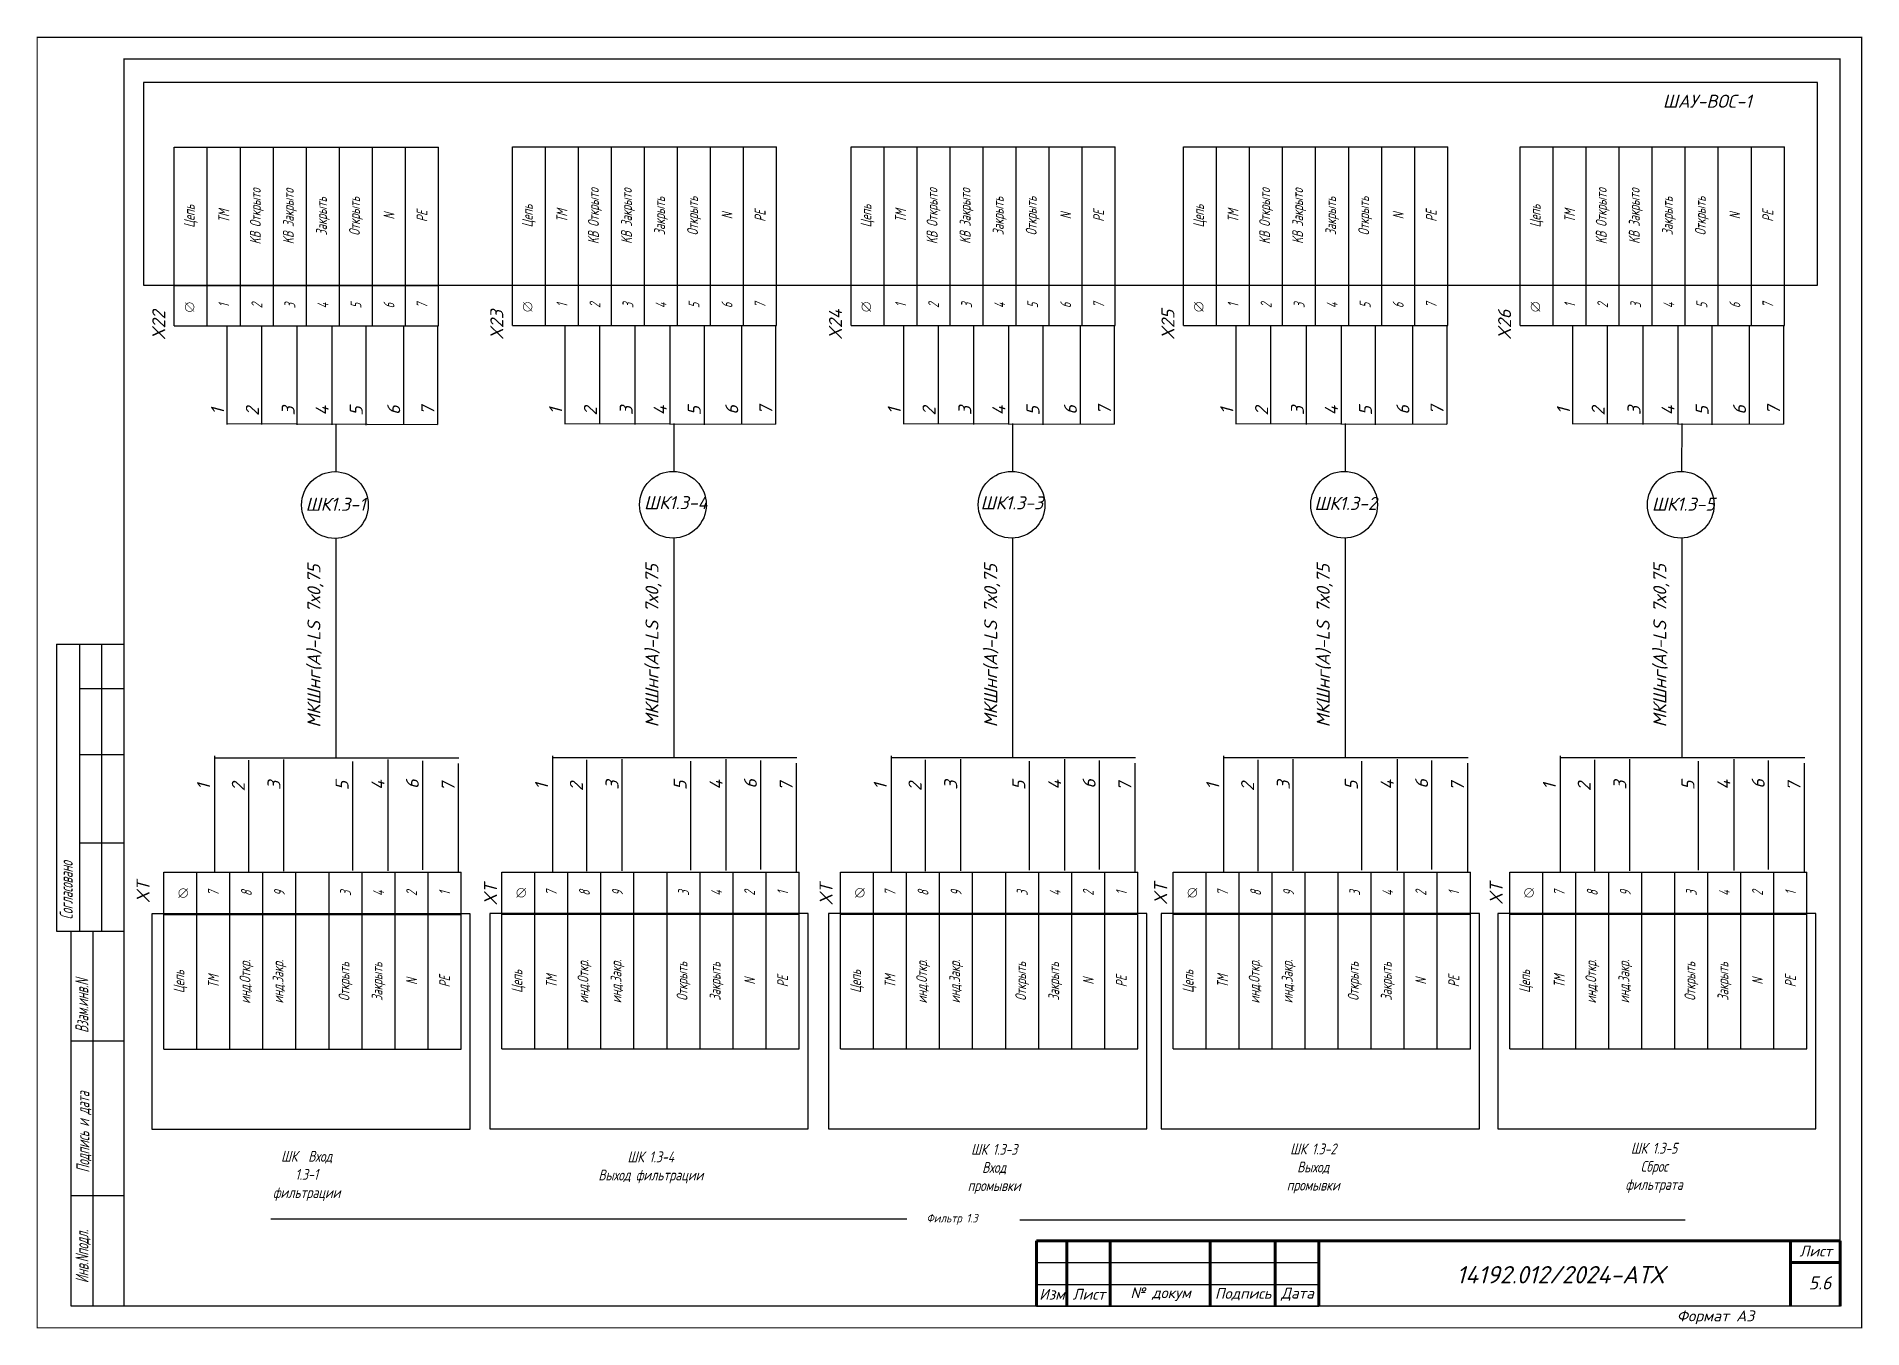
# Model space of a CAD drawing. Header units: millimetres. Extents: x 2725 to 10524, y 7125 to 11639.
# Drawn here: x 5638.3 to 6058.6, y 9587.3 to 9884.6 of the extents above; entities that cross this region are included whole.
import ezdxf
from ezdxf.enums import TextEntityAlignment as Align

# ---------------------------------------------------------------- set-up
doc = ezdxf.new("R2010")
doc.units = ezdxf.units.MM
doc.header["$LTSCALE"] = 4
doc.set_wipeout_variables(frame=1)
doc.linetypes.add('SolidLine', pattern=[0])
for name, color, linetype in [('G', 5, 'Continuous'), ('SYMS', 7, 'Continuous'), ('Вспомогательная', 1, 'Continuous'), ('Текст', 2, 'Continuous')]:
    doc.layers.add(name, color=color, linetype=linetype)
for name, color, linetype, lineweight in [('RAMKA', 7, 'Continuous', 25), ('SHTAMP', 7, 'SolidLine', 25), ('Основеая', 5, 'Continuous', 60)]:
    doc.layers.add(name, color=color, linetype=linetype, lineweight=lineweight)
doc.styles.add('COTES', font='cs_gost2304.shx', dxfattribs={"width": 0.75, "oblique": 15})
doc.styles.add('ISOCPEUR', font='isocpeui.ttf')
doc.styles.add('Simplex00.10.00', font='simplex.shx')
doc.styles.add('Simplex25.085.15', font='', dxfattribs={"width": 0.85, "oblique": 15, "height": 2.5})
doc.styles.add('ГОСТ', font='isocpeur.ttf', dxfattribs={"oblique": 15})
doc.styles.get('Simplex25.085.15').set_extended_font_data('GOST type A')

msp = doc.modelspace()

# ---------------------------------------------------------------- texts
at = {"style": 'Simplex25.085.15', "oblique": 15, "width": 1.083459}
msp.add_text('Фильтр 1.3', height=1.961, dxfattribs=at).set_placement((5843.16, 9611.66))
at = {"layer": 'SHTAMP', "color": 0, "style": 'ISOCPEUR'}
msp.add_text('14192.012/2024-АТХ', height=4, dxfattribs=at).set_placement((5989.02, 9597.62), align=Align.CENTER)
at = {"layer": 'SYMS', "linetype": 'Continuous', "ltscale": 0.2, "style": 'ГОСТ', "oblique": 15}
for s, p in [('ШАУ-ВОС-1', (6012.67, 9868.16)), ('ШК1.3-1', (5700.26, 9775.41)), ('ШК1.3-4', (5778.18, 9775.79)), ('ШК1.3-3', (5855.63, 9775.75)), ('ШК1.3-2', (5932.47, 9775.62)), ('ШК1.3-5', (6010.15, 9775.44))]:
    msp.add_text(s, height=3, dxfattribs=at).set_placement(p)
for s, p in [('X22', (5667.97, 9814.67)), ('X23', (5745.78, 9814.74)), ('X24', (5823.73, 9814.74)), ('X25', (5900.27, 9814.74)), ('X26', (5977.75, 9814.74)), ('1', (5681.51, 9797.53)), ('2', (5689.51, 9797.25)), ('3', (5697.76, 9797.35)), ('4', (5705.58, 9797.32)), ('5', (5713.43, 9797.26)), ('6', (5722.05, 9797.48)), ('7', (5729.9, 9797.42)), ('1', (5759.32, 9797.6)), ('2', (5767.32, 9797.32)), ('3', (5775.57, 9797.42)), ('4', (5783.39, 9797.38)), ('5', (5791.24, 9797.33)), ('6', (5799.86, 9797.54)), ('7', (5807.71, 9797.49)), ('1', (5837.27, 9797.6)), ('2', (5845.27, 9797.32)), ('3', (5853.52, 9797.42)), ('4', (5861.34, 9797.38)), ('5', (5869.2, 9797.33)), ('6', (5877.81, 9797.54)), ('7', (5885.67, 9797.49)), ('1', (5913.81, 9797.6)), ('2', (5921.81, 9797.32)), ('3', (5930.07, 9797.42)), ('4', (5937.88, 9797.38)), ('5', (5945.74, 9797.33)), ('6', (5954.35, 9797.54)), ('7', (5962.21, 9797.49)), ('1', (5991.3, 9797.6)), ('2', (5999.29, 9797.32)), ('3', (6007.55, 9797.42)), ('4', (6015.37, 9797.38)), ('5', (6023.22, 9797.33)), ('6', (6031.84, 9797.54)), ('7', (6039.69, 9797.49)), ('МКШнг(А)-LS 7х0,75', (5703.69, 9725.53)), ('МКШнг(А)-LS 7х0,75', (5781.5, 9725.6)), ('МКШнг(А)-LS 7х0,75', (5859.46, 9725.6)), ('МКШнг(А)-LS 7х0,75', (5936, 9725.6)), ('МКШнг(А)-LS 7х0,75', (6013.48, 9725.6)), ('2', (5686.28, 9710.83)), ('3', (5694.5, 9711.17)), ('5', (5710.17, 9711.07)), ('4', (5718.43, 9711.17)), ('6', (5726.34, 9711.41)), ('7', (5734.6, 9710.81)), ('2', (5764.09, 9710.9)), ('3', (5772.31, 9711.24)), ('5', (5787.98, 9711.14)), ('4', (5796.24, 9711.24)), ('6', (5804.15, 9711.48)), ('7', (5812.41, 9710.88)), ('2', (5842.04, 9710.9)), ('3', (5850.26, 9711.24)), ('5', (5865.93, 9711.14)), ('4', (5874.19, 9711.24)), ('6', (5882.11, 9711.48)), ('7', (5890.36, 9710.88)), ('2', (5918.59, 9710.9)), ('3', (5926.81, 9711.24)), ('5', (5942.48, 9711.14)), ('4', (5950.73, 9711.24)), ('6', (5958.65, 9711.48)), ('7', (5966.9, 9710.88)), ('2', (5996.07, 9710.9)), ('3', (6004.29, 9711.24)), ('5', (6019.96, 9711.14)), ('4', (6028.21, 9711.24)), ('6', (6036.13, 9711.48)), ('7', (6044.38, 9710.88)), ('1', (5678.28, 9711.12)), ('1', (5756.09, 9711.18)), ('1', (5834.05, 9711.18)), ('1', (5910.59, 9711.18)), ('1', (5988.07, 9711.18)), ('XT', (5664.37, 9685.12)), ('XT', (5744.35, 9684.57)), ('XT', (5821.58, 9684.59)), ('XT', (5898.6, 9684.72)), ('XT', (5975.81, 9684.77))]:
    msp.add_text(s, height=3, rotation=90, dxfattribs=at).set_placement(p)
at = {"layer": 'SYMS', "color": 7, "linetype": 'Continuous', "ltscale": 0.2, "style": 'ГОСТ', "oblique": 15}
msp.add_text('5.6', height=3, dxfattribs=at).set_placement((6046.23, 9596.24))
at = {"layer": 'SYMS', "linetype": 'Continuous', "char_height": 2.5, "attachment_point": 2}
for s, insert, width in [('{\\Fsimplex|c204;\\Q15;\\W0.75;\\C0;ШК 1.3-3\\PВход промывки}', (5858.75, 9629.72), 16.2192), ('{\\Fsimplex|c204;\\Q15;\\W0.75;\\C0;ШК 1.3-2 Выход промывки}', (5932.19, 9629.82), 16.2192), ('{\\Fsimplex|c204;\\Q15;\\W0.75;\\C0;ШК 1.3-5\\PСброс фильтрата}', (6010.66, 9629.98), 16.2192), ('{\\Fsimplex|c204;\\Q15;\\W0.75;\\C0;ШК  Вход 1.3-1 фильтрации}', (5700.5, 9628.12), 16.2192), ('{\\Fsimplex|c204;\\Q15;\\W0.75;\\C0;ШК 1.3-4\\PВыход фильтрации}', (5779.72, 9627.99), 27.2347)]:
    msp.add_mtext(s, dxfattribs=dict(at, insert=insert, width=width))

# ---------------------------------------------------------------- blocks, each defined once
blk = doc.blocks.new('Формат А3')
at = {"color": 0, "linetype": 'Continuous', "const_width": 0.3}
for points in [[(-420, 297), (0, 297), (0, 0), (-420, 0)], [(-400, 5), (-400, 292), (-5, 292), (-5, 5)]]:
    blk.add_lwpolyline(points, close=True, dxfattribs=at)
at = {"color": 0, "linetype": 'Continuous', "style": 'Simplex00.10.00', "oblique": 15}
blk.add_text('Формат А3', height=2.5, dxfattribs=at).set_placement((-33.67, 2.75), align=Align.MIDDLE_CENTER)
blk = doc.blocks.new('A$C73A268AF')
at = {"lineweight": 30}
for p, q in [((4.57, 157.46), (20.05, 157.46)), ((4.57, 157.46), (4.57, 91.46)), ((9.89, 157.46), (9.89, 91.46)), ((14.97, 157.46), (14.97, 91.46)), ((9.89, 147.31), (20.05, 147.31)), ((9.89, 132.08), (20.05, 132.08)), ((9.89, 111.77), (20.05, 111.77)), ((4.57, 91.46), (20.05, 91.46)), ((7.96, 5.15), (7.96, 91.46)), ((13.04, 5.15), (13.04, 91.46)), ((20.15, 66.08), (7.96, 66.08)), ((20.15, 30.54), (7.96, 30.54))]:
    blk.add_line(p, q, dxfattribs=at)
blk.add_lwpolyline([(20.15, 5.15), (7.96, 5.15)], dxfattribs=at)
at = {"layer": 'Вспомогательная', "color": 7}
for p, q in [((230.15, 15.15), (295.15, 15.15)), ((230.15, 10.15), (295.15, 10.15)), ((230.15, 5.15), (295.15, 5.15))]:
    blk.add_line(p, q, dxfattribs=at)
at = {"layer": 'Основеая', "color": 7}
for p, q in [((230.15, 20.15), (230.15, 5.15)), ((415.15, 20.15), (230.15, 20.15)), ((237.15, 20.15), (237.15, 5.15)), ((247.15, 20.15), (247.15, 5.15)), ((270.15, 20.15), (270.15, 5.15)), ((285.15, 20.15), (285.15, 5.15)), ((295.15, 20.15), (295.15, 5.15)), ((403.72, 20.15), (403.72, 5.15)), ((415.15, 20.15), (415.15, 5.15)), ((403.72, 15.15), (415.15, 15.15))]:
    blk.add_line(p, q, dxfattribs=at)
blk.add_blockref('Формат А3', (420.15, 0.15))
at = {"layer": 'RAMKA', "style": 'COTES', "oblique": 15, "width": 0.75}
for s, p in [('Согласовано', (8.35, 94.1)), ('Взам.инв.N', (11.94, 68.02)), ('Подпись и дата', (12.17, 35.86)), ('Инв.Nподл.', (11.97, 10.43))]:
    blk.add_text(s, height=3, rotation=90, dxfattribs=at).set_placement(p)
at = {"layer": 'Текст', "color": 7, "char_height": 2.5, "style": 'ГОСТ'}
for s, insert, width, attachment_point in [('{\\fISOCPEUR|b0|i0|c204|p34;Лист}', (413.32, 17.81), 11.4585, 6), ('{\\fISOCPEUR|b0|i0|c204|p34;Изм}', (233.75, 7.88), 7, 5), ('{\\fISOCPEUR|b0|i0|c204|p34;Лист}', (242.25, 7.88), 10, 5), ('{\\fISOCPEUR|b0|i0|c204|p34;№ докум}', (258.75, 7.88), 23, 5), ('{\\fISOCPEUR|b0|i0|c204|p34;Подпись}', (277.75, 7.88), 15, 5), ('{\\fISOCPEUR|b0|i0|c204|p34;Дата}', (290.25, 7.88), 10, 5)]:
    blk.add_mtext(s, dxfattribs=dict(at, insert=insert, width=width, attachment_point=attachment_point))
blk = doc.blocks.new('*T340')
at = {"color": 0, "linetype": 'ByBlock', "lineweight": -2, "transparency": 16777216}
for p, q in [((0, 0), (0, 41.14)), ((0, 41.14), (60.83, 41.14)), ((7.6, 0), (7.6, 41.14)), ((15.21, 0), (15.21, 41.14)), ((22.81, 0), (22.81, 41.14)), ((30.41, 0), (30.41, 41.14)), ((38.02, 0), (38.02, 41.14)), ((45.62, 0), (45.62, 41.14)), ((53.22, 0), (53.22, 41.14)), ((60.83, 0), (60.83, 41.14)), ((0, 9.29), (60.83, 9.29))]:
    blk.add_line(p, q, dxfattribs=at)
at = {"color": 0, "lineweight": -2, "transparency": 16777216}
blk.add_line((0, 0), (60.83, 0), dxfattribs=at)
at = {"color": 0, "linetype": 'Continuous', "lineweight": -2, "transparency": 16777216, "char_height": 2.5, "attachment_point": 5, "rotation": 90, "style": 'Simplex25.085.15'}
for s, insert, width in [('KB Открытo', (19.01, 25.21), 28.8496), ('KB Закрытo', (26.61, 25.21), 28.8496), ('Закрыть', (34.22, 25.21), 28.8496), ('Открыть', (41.82, 25.21), 28.8496), ('Цепь', (3.8, 25.21), 28.8496), ('TM', (11.41, 25.21), 28.8496), ('N', (49.42, 25.21), 28.8496), ('PE', (57.03, 25.21), 28.8496), ('1', (11.41, 4.64), 6.286), ('2', (19.01, 4.64), 6.286), ('3', (26.61, 4.64), 6.286), ('4', (34.22, 4.64), 6.286), ('5', (41.82, 4.64), 6.286), ('6', (49.42, 4.64), 6.286), ('7', (57.03, 4.64), 6.286)]:
    blk.add_mtext(s, dxfattribs=dict(at, insert=insert, width=width))
blk = doc.blocks.new('Клеммное соединение')
at = {"linetype": 'Continuous'}
blk.add_wipeout([(0, -1), (-0.44, -0.9), (-0.6, -0.8), (-0.71, -0.7), (-0.8, -0.6), (-0.87, -0.5), (-0.92, -0.4), (-0.95, -0.3), (-0.98, -0.2), (-0.99, -0.1), (-0.99, 0), (-0.99, 0.1), (-0.98, 0.2), (-0.95, 0.3), (-0.92, 0.4), (-0.87, 0.5), (-0.8, 0.6), (-0.71, 0.7), (-0.6, 0.8), (-0.44, 0.9), (0, 1), (0.44, 0.9), (0.6, 0.8), (0.71, 0.7), (0.8, 0.6), (0.87, 0.5), (0.92, 0.4), (0.95, 0.3), (0.98, 0.2), (0.99, 0.1), (1, 0), (0.99, -0.1), (0.98, -0.2), (0.95, -0.3), (0.92, -0.4), (0.87, -0.5), (0.8, -0.6), (0.71, -0.7), (0.6, -0.8), (0.44, -0.9)], dxfattribs=at)
at = {"color": 0, "linetype": 'Continuous', "lineweight": -2, "const_width": 0.15}
blk.add_lwpolyline([(-1.06, -1.06), (1.06, 1.06)], dxfattribs=at)
blk.add_lwpolyline([(-1, 0, 1), (1, 0, 1)], format="xyb", close=True, dxfattribs=at)
blk = doc.blocks.new('*T341')
at = {"color": 0, "linetype": 'ByBlock', "lineweight": -2, "transparency": 16777216}
for p, q in [((0, 0), (0, 40.67)), ((0, 40.67), (68.43, 40.67)), ((7.6, 0), (7.6, 40.67)), ((15.21, 0), (15.21, 40.67)), ((22.81, 0), (22.81, 40.67)), ((30.41, 0), (30.41, 40.67)), ((38.02, 0), (38.02, 40.67)), ((45.62, 0), (45.62, 40.67)), ((53.22, 0), (53.22, 40.67)), ((60.83, 0), (60.83, 40.67)), ((68.43, 0), (68.43, 40.67)), ((0, 31), (68.43, 31)), ((7.6, 0), (68.43, 0))]:
    blk.add_line(p, q, dxfattribs=at)
at = {"color": 0, "lineweight": -2, "transparency": 16777216}
blk.add_line((0, 0), (7.6, 0), dxfattribs=at)
at = {"color": 0, "linetype": 'Continuous', "lineweight": -2, "transparency": 16777216, "char_height": 2.5, "attachment_point": 5, "rotation": 90, "style": 'Simplex25.085.15'}
for s, insert, width in [('7', (11.41, 35.83), 6.6745), ('8', (19.01, 35.83), 6.6745), ('9', (26.61, 35.83), 6.6745), ('3', (41.82, 35.83), 6.6745), ('4', (49.42, 35.83), 6.6745), ('2', (57.03, 35.83), 6.6745), ('1', (64.63, 35.83), 6.6745), ('Цепь', (3.8, 15.5), 27.9958), ('TM', (11.41, 15.5), 27.9958), ('инд.Откр.', (19.01, 15.5), 27.9958), ('инд.Закр.', (26.61, 15.5), 27.9958), ('Открыть', (41.82, 15.5), 27.9958), ('Закрыть', (49.42, 15.5), 27.9958), ('PE', (64.63, 15.5), 27.9958), ('N', (57.03, 15.5), 27.9958)]:
    blk.add_mtext(s, dxfattribs=dict(at, insert=insert, width=width))
blk = doc.blocks.new('*T342')
at = {"color": 0, "linetype": 'ByBlock', "lineweight": -2, "transparency": 16777216}
for p, q in [((0, 0), (0, 41.14)), ((0, 41.14), (60.83, 41.14)), ((7.6, 0), (7.6, 41.14)), ((15.21, 0), (15.21, 41.14)), ((22.81, 0), (22.81, 41.14)), ((30.41, 0), (30.41, 41.14)), ((38.02, 0), (38.02, 41.14)), ((45.62, 0), (45.62, 41.14)), ((53.22, 0), (53.22, 41.14)), ((60.83, 0), (60.83, 41.14)), ((0, 9.29), (60.83, 9.29))]:
    blk.add_line(p, q, dxfattribs=at)
at = {"color": 0, "lineweight": -2, "transparency": 16777216}
blk.add_line((0, 0), (60.83, 0), dxfattribs=at)
at = {"color": 0, "linetype": 'Continuous', "lineweight": -2, "transparency": 16777216, "char_height": 2.5, "attachment_point": 5, "rotation": 90, "style": 'Simplex25.085.15'}
for s, insert, width in [('KB Открытo', (19.01, 25.21), 28.8496), ('KB Закрытo', (26.61, 25.21), 28.8496), ('Закрыть', (34.22, 25.21), 28.8496), ('Открыть', (41.82, 25.21), 28.8496), ('Цепь', (3.8, 25.21), 28.8496), ('TM', (11.41, 25.21), 28.8496), ('N', (49.42, 25.21), 28.8496), ('PE', (57.03, 25.21), 28.8496), ('1', (11.41, 4.64), 6.286), ('2', (19.01, 4.64), 6.286), ('3', (26.61, 4.64), 6.286), ('4', (34.22, 4.64), 6.286), ('5', (41.82, 4.64), 6.286), ('6', (49.42, 4.64), 6.286), ('7', (57.03, 4.64), 6.286)]:
    blk.add_mtext(s, dxfattribs=dict(at, insert=insert, width=width))
blk = doc.blocks.new('*T343')
at = {"color": 0, "linetype": 'ByBlock', "lineweight": -2, "transparency": 16777216}
for p, q in [((0, 0), (0, 40.67)), ((0, 40.67), (68.43, 40.67)), ((7.6, 0), (7.6, 40.67)), ((15.21, 0), (15.21, 40.67)), ((22.81, 0), (22.81, 40.67)), ((30.41, 0), (30.41, 40.67)), ((38.02, 0), (38.02, 40.67)), ((45.62, 0), (45.62, 40.67)), ((53.22, 0), (53.22, 40.67)), ((60.83, 0), (60.83, 40.67)), ((68.43, 0), (68.43, 40.67)), ((0, 31), (68.43, 31)), ((7.6, 0), (68.43, 0))]:
    blk.add_line(p, q, dxfattribs=at)
at = {"color": 0, "lineweight": -2, "transparency": 16777216}
blk.add_line((0, 0), (7.6, 0), dxfattribs=at)
at = {"color": 0, "linetype": 'Continuous', "lineweight": -2, "transparency": 16777216, "char_height": 2.5, "attachment_point": 5, "rotation": 90, "style": 'Simplex25.085.15'}
for s, insert, width in [('7', (11.41, 35.83), 6.6745), ('8', (19.01, 35.83), 6.6745), ('9', (26.61, 35.83), 6.6745), ('3', (41.82, 35.83), 6.6745), ('4', (49.42, 35.83), 6.6745), ('2', (57.03, 35.83), 6.6745), ('1', (64.63, 35.83), 6.6745), ('Цепь', (3.8, 15.5), 27.9958), ('TM', (11.41, 15.5), 27.9958), ('инд.Откр.', (19.01, 15.5), 27.9958), ('инд.Закр.', (26.61, 15.5), 27.9958), ('Открыть', (41.82, 15.5), 27.9958), ('Закрыть', (49.42, 15.5), 27.9958), ('PE', (64.63, 15.5), 27.9958), ('N', (57.03, 15.5), 27.9958)]:
    blk.add_mtext(s, dxfattribs=dict(at, insert=insert, width=width))
blk = doc.blocks.new('*T344')
at = {"color": 0, "linetype": 'ByBlock', "lineweight": -2, "transparency": 16777216}
for p, q in [((0, 0), (0, 41.14)), ((0, 41.14), (60.83, 41.14)), ((7.6, 0), (7.6, 41.14)), ((15.21, 0), (15.21, 41.14)), ((22.81, 0), (22.81, 41.14)), ((30.41, 0), (30.41, 41.14)), ((38.02, 0), (38.02, 41.14)), ((45.62, 0), (45.62, 41.14)), ((53.22, 0), (53.22, 41.14)), ((60.83, 0), (60.83, 41.14)), ((0, 9.29), (60.83, 9.29))]:
    blk.add_line(p, q, dxfattribs=at)
at = {"color": 0, "lineweight": -2, "transparency": 16777216}
blk.add_line((0, 0), (60.83, 0), dxfattribs=at)
at = {"color": 0, "linetype": 'Continuous', "lineweight": -2, "transparency": 16777216, "char_height": 2.5, "attachment_point": 5, "rotation": 90, "style": 'Simplex25.085.15'}
for s, insert, width in [('KB Открытo', (19.01, 25.21), 28.8496), ('KB Закрытo', (26.61, 25.21), 28.8496), ('Закрыть', (34.22, 25.21), 28.8496), ('Открыть', (41.82, 25.21), 28.8496), ('Цепь', (3.8, 25.21), 28.8496), ('TM', (11.41, 25.21), 28.8496), ('N', (49.42, 25.21), 28.8496), ('PE', (57.03, 25.21), 28.8496), ('1', (11.41, 4.64), 6.286), ('2', (19.01, 4.64), 6.286), ('3', (26.61, 4.64), 6.286), ('4', (34.22, 4.64), 6.286), ('5', (41.82, 4.64), 6.286), ('6', (49.42, 4.64), 6.286), ('7', (57.03, 4.64), 6.286)]:
    blk.add_mtext(s, dxfattribs=dict(at, insert=insert, width=width))
blk = doc.blocks.new('*T345')
at = {"color": 0, "linetype": 'ByBlock', "lineweight": -2, "transparency": 16777216}
for p, q in [((0, 0), (0, 40.67)), ((0, 40.67), (68.43, 40.67)), ((7.6, 0), (7.6, 40.67)), ((15.21, 0), (15.21, 40.67)), ((22.81, 0), (22.81, 40.67)), ((30.41, 0), (30.41, 40.67)), ((38.02, 0), (38.02, 40.67)), ((45.62, 0), (45.62, 40.67)), ((53.22, 0), (53.22, 40.67)), ((60.83, 0), (60.83, 40.67)), ((68.43, 0), (68.43, 40.67)), ((0, 31), (68.43, 31)), ((7.6, 0), (68.43, 0))]:
    blk.add_line(p, q, dxfattribs=at)
at = {"color": 0, "lineweight": -2, "transparency": 16777216}
blk.add_line((0, 0), (7.6, 0), dxfattribs=at)
at = {"color": 0, "linetype": 'Continuous', "lineweight": -2, "transparency": 16777216, "char_height": 2.5, "attachment_point": 5, "rotation": 90, "style": 'Simplex25.085.15'}
for s, insert, width in [('7', (11.41, 35.83), 6.6745), ('8', (19.01, 35.83), 6.6745), ('9', (26.61, 35.83), 6.6745), ('3', (41.82, 35.83), 6.6745), ('4', (49.42, 35.83), 6.6745), ('2', (57.03, 35.83), 6.6745), ('1', (64.63, 35.83), 6.6745), ('Цепь', (3.8, 15.5), 27.9958), ('TM', (11.41, 15.5), 27.9958), ('инд.Откр.', (19.01, 15.5), 27.9958), ('инд.Закр.', (26.61, 15.5), 27.9958), ('Открыть', (41.82, 15.5), 27.9958), ('Закрыть', (49.42, 15.5), 27.9958), ('PE', (64.63, 15.5), 27.9958), ('N', (57.03, 15.5), 27.9958)]:
    blk.add_mtext(s, dxfattribs=dict(at, insert=insert, width=width))
blk = doc.blocks.new('*T346')
at = {"color": 0, "linetype": 'ByBlock', "lineweight": -2, "transparency": 16777216}
for p, q in [((0, 0), (0, 41.14)), ((0, 41.14), (60.83, 41.14)), ((7.6, 0), (7.6, 41.14)), ((15.21, 0), (15.21, 41.14)), ((22.81, 0), (22.81, 41.14)), ((30.41, 0), (30.41, 41.14)), ((38.02, 0), (38.02, 41.14)), ((45.62, 0), (45.62, 41.14)), ((53.22, 0), (53.22, 41.14)), ((60.83, 0), (60.83, 41.14)), ((0, 9.29), (60.83, 9.29))]:
    blk.add_line(p, q, dxfattribs=at)
at = {"color": 0, "lineweight": -2, "transparency": 16777216}
blk.add_line((0, 0), (60.83, 0), dxfattribs=at)
at = {"color": 0, "linetype": 'Continuous', "lineweight": -2, "transparency": 16777216, "char_height": 2.5, "attachment_point": 5, "rotation": 90, "style": 'Simplex25.085.15'}
for s, insert, width in [('KB Открытo', (19.01, 25.21), 28.8496), ('KB Закрытo', (26.61, 25.21), 28.8496), ('Закрыть', (34.22, 25.21), 28.8496), ('Открыть', (41.82, 25.21), 28.8496), ('Цепь', (3.8, 25.21), 28.8496), ('TM', (11.41, 25.21), 28.8496), ('N', (49.42, 25.21), 28.8496), ('PE', (57.03, 25.21), 28.8496), ('1', (11.41, 4.64), 6.286), ('2', (19.01, 4.64), 6.286), ('3', (26.61, 4.64), 6.286), ('4', (34.22, 4.64), 6.286), ('5', (41.82, 4.64), 6.286), ('6', (49.42, 4.64), 6.286), ('7', (57.03, 4.64), 6.286)]:
    blk.add_mtext(s, dxfattribs=dict(at, insert=insert, width=width))
blk = doc.blocks.new('*T347')
at = {"color": 0, "linetype": 'ByBlock', "lineweight": -2, "transparency": 16777216}
for p, q in [((0, 0), (0, 40.67)), ((0, 40.67), (68.43, 40.67)), ((7.6, 0), (7.6, 40.67)), ((15.21, 0), (15.21, 40.67)), ((22.81, 0), (22.81, 40.67)), ((30.41, 0), (30.41, 40.67)), ((38.02, 0), (38.02, 40.67)), ((45.62, 0), (45.62, 40.67)), ((53.22, 0), (53.22, 40.67)), ((60.83, 0), (60.83, 40.67)), ((68.43, 0), (68.43, 40.67)), ((0, 31), (68.43, 31)), ((7.6, 0), (68.43, 0))]:
    blk.add_line(p, q, dxfattribs=at)
at = {"color": 0, "lineweight": -2, "transparency": 16777216}
blk.add_line((0, 0), (7.6, 0), dxfattribs=at)
at = {"color": 0, "linetype": 'Continuous', "lineweight": -2, "transparency": 16777216, "char_height": 2.5, "attachment_point": 5, "rotation": 90, "style": 'Simplex25.085.15'}
for s, insert, width in [('7', (11.41, 35.83), 6.6745), ('8', (19.01, 35.83), 6.6745), ('9', (26.61, 35.83), 6.6745), ('3', (41.82, 35.83), 6.6745), ('4', (49.42, 35.83), 6.6745), ('2', (57.03, 35.83), 6.6745), ('1', (64.63, 35.83), 6.6745), ('Цепь', (3.8, 15.5), 27.9958), ('TM', (11.41, 15.5), 27.9958), ('инд.Откр.', (19.01, 15.5), 27.9958), ('инд.Закр.', (26.61, 15.5), 27.9958), ('Открыть', (41.82, 15.5), 27.9958), ('Закрыть', (49.42, 15.5), 27.9958), ('PE', (64.63, 15.5), 27.9958), ('N', (57.03, 15.5), 27.9958)]:
    blk.add_mtext(s, dxfattribs=dict(at, insert=insert, width=width))
blk = doc.blocks.new('*T348')
at = {"color": 0, "linetype": 'ByBlock', "lineweight": -2, "transparency": 16777216}
for p, q in [((0, 0), (0, 41.14)), ((0, 41.14), (60.83, 41.14)), ((7.6, 0), (7.6, 41.14)), ((15.21, 0), (15.21, 41.14)), ((22.81, 0), (22.81, 41.14)), ((30.41, 0), (30.41, 41.14)), ((38.02, 0), (38.02, 41.14)), ((45.62, 0), (45.62, 41.14)), ((53.22, 0), (53.22, 41.14)), ((60.83, 0), (60.83, 41.14)), ((0, 9.29), (60.83, 9.29))]:
    blk.add_line(p, q, dxfattribs=at)
at = {"color": 0, "lineweight": -2, "transparency": 16777216}
blk.add_line((0, 0), (60.83, 0), dxfattribs=at)
at = {"color": 0, "linetype": 'Continuous', "lineweight": -2, "transparency": 16777216, "char_height": 2.5, "attachment_point": 5, "rotation": 90, "style": 'Simplex25.085.15'}
for s, insert, width in [('KB Открытo', (19.01, 25.21), 28.8496), ('KB Закрытo', (26.61, 25.21), 28.8496), ('Закрыть', (34.22, 25.21), 28.8496), ('Открыть', (41.82, 25.21), 28.8496), ('Цепь', (3.8, 25.21), 28.8496), ('TM', (11.41, 25.21), 28.8496), ('N', (49.42, 25.21), 28.8496), ('PE', (57.03, 25.21), 28.8496), ('1', (11.41, 4.64), 6.286), ('2', (19.01, 4.64), 6.286), ('3', (26.61, 4.64), 6.286), ('4', (34.22, 4.64), 6.286), ('5', (41.82, 4.64), 6.286), ('6', (49.42, 4.64), 6.286), ('7', (57.03, 4.64), 6.286)]:
    blk.add_mtext(s, dxfattribs=dict(at, insert=insert, width=width))
blk = doc.blocks.new('*T349')
at = {"color": 0, "linetype": 'ByBlock', "lineweight": -2, "transparency": 16777216}
for p, q in [((0, 0), (0, 40.67)), ((0, 40.67), (68.43, 40.67)), ((7.6, 0), (7.6, 40.67)), ((15.21, 0), (15.21, 40.67)), ((22.81, 0), (22.81, 40.67)), ((30.41, 0), (30.41, 40.67)), ((38.02, 0), (38.02, 40.67)), ((45.62, 0), (45.62, 40.67)), ((53.22, 0), (53.22, 40.67)), ((60.83, 0), (60.83, 40.67)), ((68.43, 0), (68.43, 40.67)), ((0, 31), (68.43, 31)), ((7.6, 0), (68.43, 0))]:
    blk.add_line(p, q, dxfattribs=at)
at = {"color": 0, "lineweight": -2, "transparency": 16777216}
blk.add_line((0, 0), (7.6, 0), dxfattribs=at)
at = {"color": 0, "linetype": 'Continuous', "lineweight": -2, "transparency": 16777216, "char_height": 2.5, "attachment_point": 5, "rotation": 90, "style": 'Simplex25.085.15'}
for s, insert, width in [('7', (11.41, 35.83), 6.6745), ('8', (19.01, 35.83), 6.6745), ('9', (26.61, 35.83), 6.6745), ('3', (41.82, 35.83), 6.6745), ('4', (49.42, 35.83), 6.6745), ('2', (57.03, 35.83), 6.6745), ('1', (64.63, 35.83), 6.6745), ('Цепь', (3.8, 15.5), 27.9958), ('TM', (11.41, 15.5), 27.9958), ('инд.Откр.', (19.01, 15.5), 27.9958), ('инд.Закр.', (26.61, 15.5), 27.9958), ('Открыть', (41.82, 15.5), 27.9958), ('Закрыть', (49.42, 15.5), 27.9958), ('PE', (64.63, 15.5), 27.9958), ('N', (57.03, 15.5), 27.9958)]:
    blk.add_mtext(s, dxfattribs=dict(at, insert=insert, width=width))

# ---------------------------------------------------------------- linework, layer by layer
at = {"color": 7, "ltscale": 0.2}
for p, q in [((5838.68, 9612.42), (5692.28, 9612.42)), ((5864.64, 9612.24), (6017.82, 9612.24))]:
    msp.add_line(p, q, dxfattribs=at)
at = {"ltscale": 1.2}
msp.add_lwpolyline([(5662.98, 9827.31), (6048.28, 9827.31), (6048.28, 9873.96), (5662.98, 9873.96)], close=True, dxfattribs=at)
at = {"linetype": 'Continuous', "ltscale": 0.2}
for points in [[(5664.89, 9633.15), (5738.13, 9633.15), (5738.13, 9682.64), (5664.89, 9682.64)], [(5742.7, 9633.22), (5815.94, 9633.22), (5815.94, 9682.71), (5742.7, 9682.71)], [(5820.66, 9633.22), (5893.89, 9633.22), (5893.89, 9682.71), (5820.66, 9682.71)], [(5897.2, 9633.22), (5970.44, 9633.22), (5970.44, 9682.71), (5897.2, 9682.71)], [(5974.68, 9633.22), (6047.92, 9633.22), (6047.92, 9682.71), (5974.68, 9682.71)]]:
    msp.add_lwpolyline(points, close=True, dxfattribs=at)
at = {"layer": 'G', "color": 0}
for p, q in [((5707.29, 9784.42), (5707.33, 9795.4)), ((5785.1, 9784.48), (5785.14, 9795.47)), ((5863.06, 9784.48), (5863.09, 9795.47)), ((5939.6, 9784.48), (5939.64, 9795.47)), ((6017.08, 9784.48), (6017.12, 9795.47)), ((5707.24, 9769.06), (5707.24, 9718.59)), ((5785.05, 9769.13), (5785.05, 9718.65)), ((5863, 9769.13), (5863, 9718.65)), ((5939.54, 9769.13), (5939.54, 9718.65)), ((6017.03, 9769.13), (6017.03, 9718.65))]:
    msp.add_line(p, q, dxfattribs=at)
at = {"layer": 'SYMS', "linetype": 'Continuous', "ltscale": 0.2}
for p, q in [((5682.11, 9817.98), (5682.11, 9795.3)), ((5690.09, 9817.97), (5690.09, 9795.28)), ((5698.28, 9817.89), (5698.28, 9795.2)), ((5706.31, 9817.89), (5706.31, 9795.2)), ((5714.17, 9817.83), (5714.17, 9795.15)), ((5722.78, 9818.05), (5722.78, 9795.36)), ((5730.64, 9817.99), (5730.64, 9795.31)), ((5759.92, 9818.05), (5759.92, 9795.36)), ((5767.9, 9818.03), (5767.9, 9795.35)), ((5776.09, 9817.95), (5776.09, 9795.27)), ((5784.12, 9817.95), (5784.12, 9795.27)), ((5791.98, 9817.9), (5791.98, 9795.21)), ((5800.59, 9818.11), (5800.59, 9795.43)), ((5808.45, 9818.06), (5808.45, 9795.37)), ((5837.87, 9818.05), (5837.87, 9795.36)), ((5845.86, 9818.03), (5845.86, 9795.35)), ((5854.04, 9817.95), (5854.04, 9795.27)), ((5862.08, 9817.95), (5862.08, 9795.27)), ((5869.93, 9817.9), (5869.93, 9795.21)), ((5878.54, 9818.11), (5878.54, 9795.43)), ((5886.4, 9818.06), (5886.4, 9795.37)), ((5914.41, 9818.05), (5914.41, 9795.36)), ((5922.4, 9818.03), (5922.4, 9795.35)), ((5930.59, 9817.95), (5930.59, 9795.27)), ((5938.62, 9817.95), (5938.62, 9795.27)), ((5946.47, 9817.9), (5946.47, 9795.21)), ((5955.09, 9818.11), (5955.09, 9795.43)), ((5962.94, 9818.06), (5962.94, 9795.37)), ((5991.9, 9818.05), (5991.9, 9795.36)), ((5999.88, 9818.03), (5999.88, 9795.35)), ((6008.07, 9817.95), (6008.07, 9795.27)), ((6016.1, 9817.95), (6016.1, 9795.27)), ((6023.96, 9817.9), (6023.96, 9795.21)), ((6032.57, 9818.11), (6032.57, 9795.43)), ((6040.43, 9818.06), (6040.43, 9795.37)), ((5679.28, 9718.99), (5679.28, 9692.25)), ((5687.14, 9718.02), (5687.14, 9692.42)), ((5695.22, 9718.18), (5695.22, 9692.49)), ((5711.03, 9717.7), (5711.03, 9692.66)), ((5719.22, 9718.18), (5719.22, 9692.58)), ((5727.14, 9717.86), (5727.14, 9692.81)), ((5757.09, 9719.06), (5757.09, 9692.32)), ((5764.95, 9718.09), (5764.95, 9692.48)), ((5773.03, 9718.25), (5773.03, 9692.56)), ((5788.84, 9717.77), (5788.84, 9692.72)), ((5797.03, 9718.25), (5797.03, 9692.65)), ((5804.95, 9717.93), (5804.95, 9692.88)), ((5835.05, 9719.06), (5835.05, 9692.32)), ((5842.9, 9718.09), (5842.9, 9692.48)), ((5850.98, 9718.25), (5850.98, 9692.56)), ((5866.79, 9717.77), (5866.79, 9692.72)), ((5874.98, 9718.25), (5874.98, 9692.65)), ((5882.9, 9717.93), (5882.9, 9692.88)), ((5911.59, 9719.06), (5911.59, 9692.32)), ((5919.45, 9718.09), (5919.45, 9692.48)), ((5927.53, 9718.25), (5927.53, 9692.56)), ((5943.34, 9717.77), (5943.34, 9692.72)), ((5951.52, 9718.25), (5951.52, 9692.65)), ((5959.44, 9717.93), (5959.44, 9692.88)), ((5989.07, 9719.06), (5989.07, 9692.32)), ((5996.93, 9718.09), (5996.93, 9692.48)), ((6005.01, 9718.25), (6005.01, 9692.56)), ((6020.82, 9717.77), (6020.82, 9692.72)), ((6029.01, 9718.25), (6029.01, 9692.65)), ((6036.92, 9717.93), (6036.92, 9692.88)), ((5735.39, 9717.27), (5735.39, 9692.22)), ((5813.2, 9717.33), (5813.2, 9692.28)), ((5891.15, 9717.33), (5891.15, 9692.28)), ((5967.69, 9717.33), (5967.69, 9692.28)), ((6045.18, 9717.33), (6045.18, 9692.28))]:
    msp.add_line(p, q, dxfattribs=at)
at = {"layer": 'SYMS', "linetype": 'Continuous', "lineweight": 30, "ltscale": 0.2}
for points in [[(5682.09, 9795.47), (5730.64, 9795.31), (5730.64, 9795.31)], [(5759.9, 9795.54), (5808.45, 9795.37), (5808.45, 9795.37)], [(5837.85, 9795.54), (5886.4, 9795.37), (5886.4, 9795.37)], [(5914.39, 9795.54), (5962.94, 9795.37), (5962.94, 9795.37)], [(5991.88, 9795.54), (6040.43, 9795.37), (6040.43, 9795.37)], [(5679.28, 9718.59), (5735.55, 9718.59), (5735.55, 9718.59)], [(5757.09, 9718.65), (5813.36, 9718.65), (5813.36, 9718.65)], [(5835.05, 9718.65), (5891.32, 9718.65), (5891.32, 9718.65)], [(5911.59, 9718.65), (5967.86, 9718.65), (5967.86, 9718.65)], [(5989.07, 9718.65), (6045.34, 9718.65), (6045.34, 9718.65)]]:
    msp.add_lwpolyline(points, dxfattribs=at)
at = {"layer": 'SYMS', "linetype": 'Continuous', "ltscale": 0.2}
for centre in [(5707.02, 9776.74), (5784.83, 9776.81), (5862.78, 9776.81), (5939.32, 9776.81), (6016.81, 9776.81)]:
    msp.add_circle(centre, 7.68, dxfattribs=at)

# ---------------------------------------------------------------- block references
at = {"ltscale": 1.2}
msp.add_blockref('A$C73A268AF', (5638.33, 9587.25), dxfattribs=at)
for name, p in [('*T340', (5670.04, 9817.96)), ('*T342', (5747.86, 9818.03)), ('*T344', (5825.81, 9818.03)), ('*T346', (5902.35, 9818.03)), ('*T348', (5979.83, 9818.03)), ('*T341', (5667.64, 9651.55)), ('*T343', (5745.45, 9651.61)), ('*T345', (5823.4, 9651.61)), ('*T347', (5899.94, 9651.61)), ('*T349', (5977.43, 9651.61))]:
    msp.add_blockref(name, p)

msp.set_redraw_order([(e.dxf.handle, doc.entitydb.next_handle()) for e in msp.query("TEXT MTEXT ATTDEF DIMENSION ARC_DIMENSION")])  # texts and dimensions are drawn at this point

# ---------------------------------------------------------------- next in the draw order: block references
for p, rotation in [((5673.57, 9822.28), 90), ((5751.38, 9822.35), 90), ((5829.33, 9822.35), 90), ((5905.87, 9822.35), 90), ((5983.36, 9822.35), 90), ((5672.09, 9687.44), 180), ((5749.9, 9687.51), 180), ((5827.85, 9687.51), 180), ((5904.4, 9687.51), 180), ((5981.88, 9687.51), 180)]:
    msp.add_blockref('Клеммное соединение', p, dxfattribs=dict(rotation=rotation))

doc.saveas('drawing.dxf')
